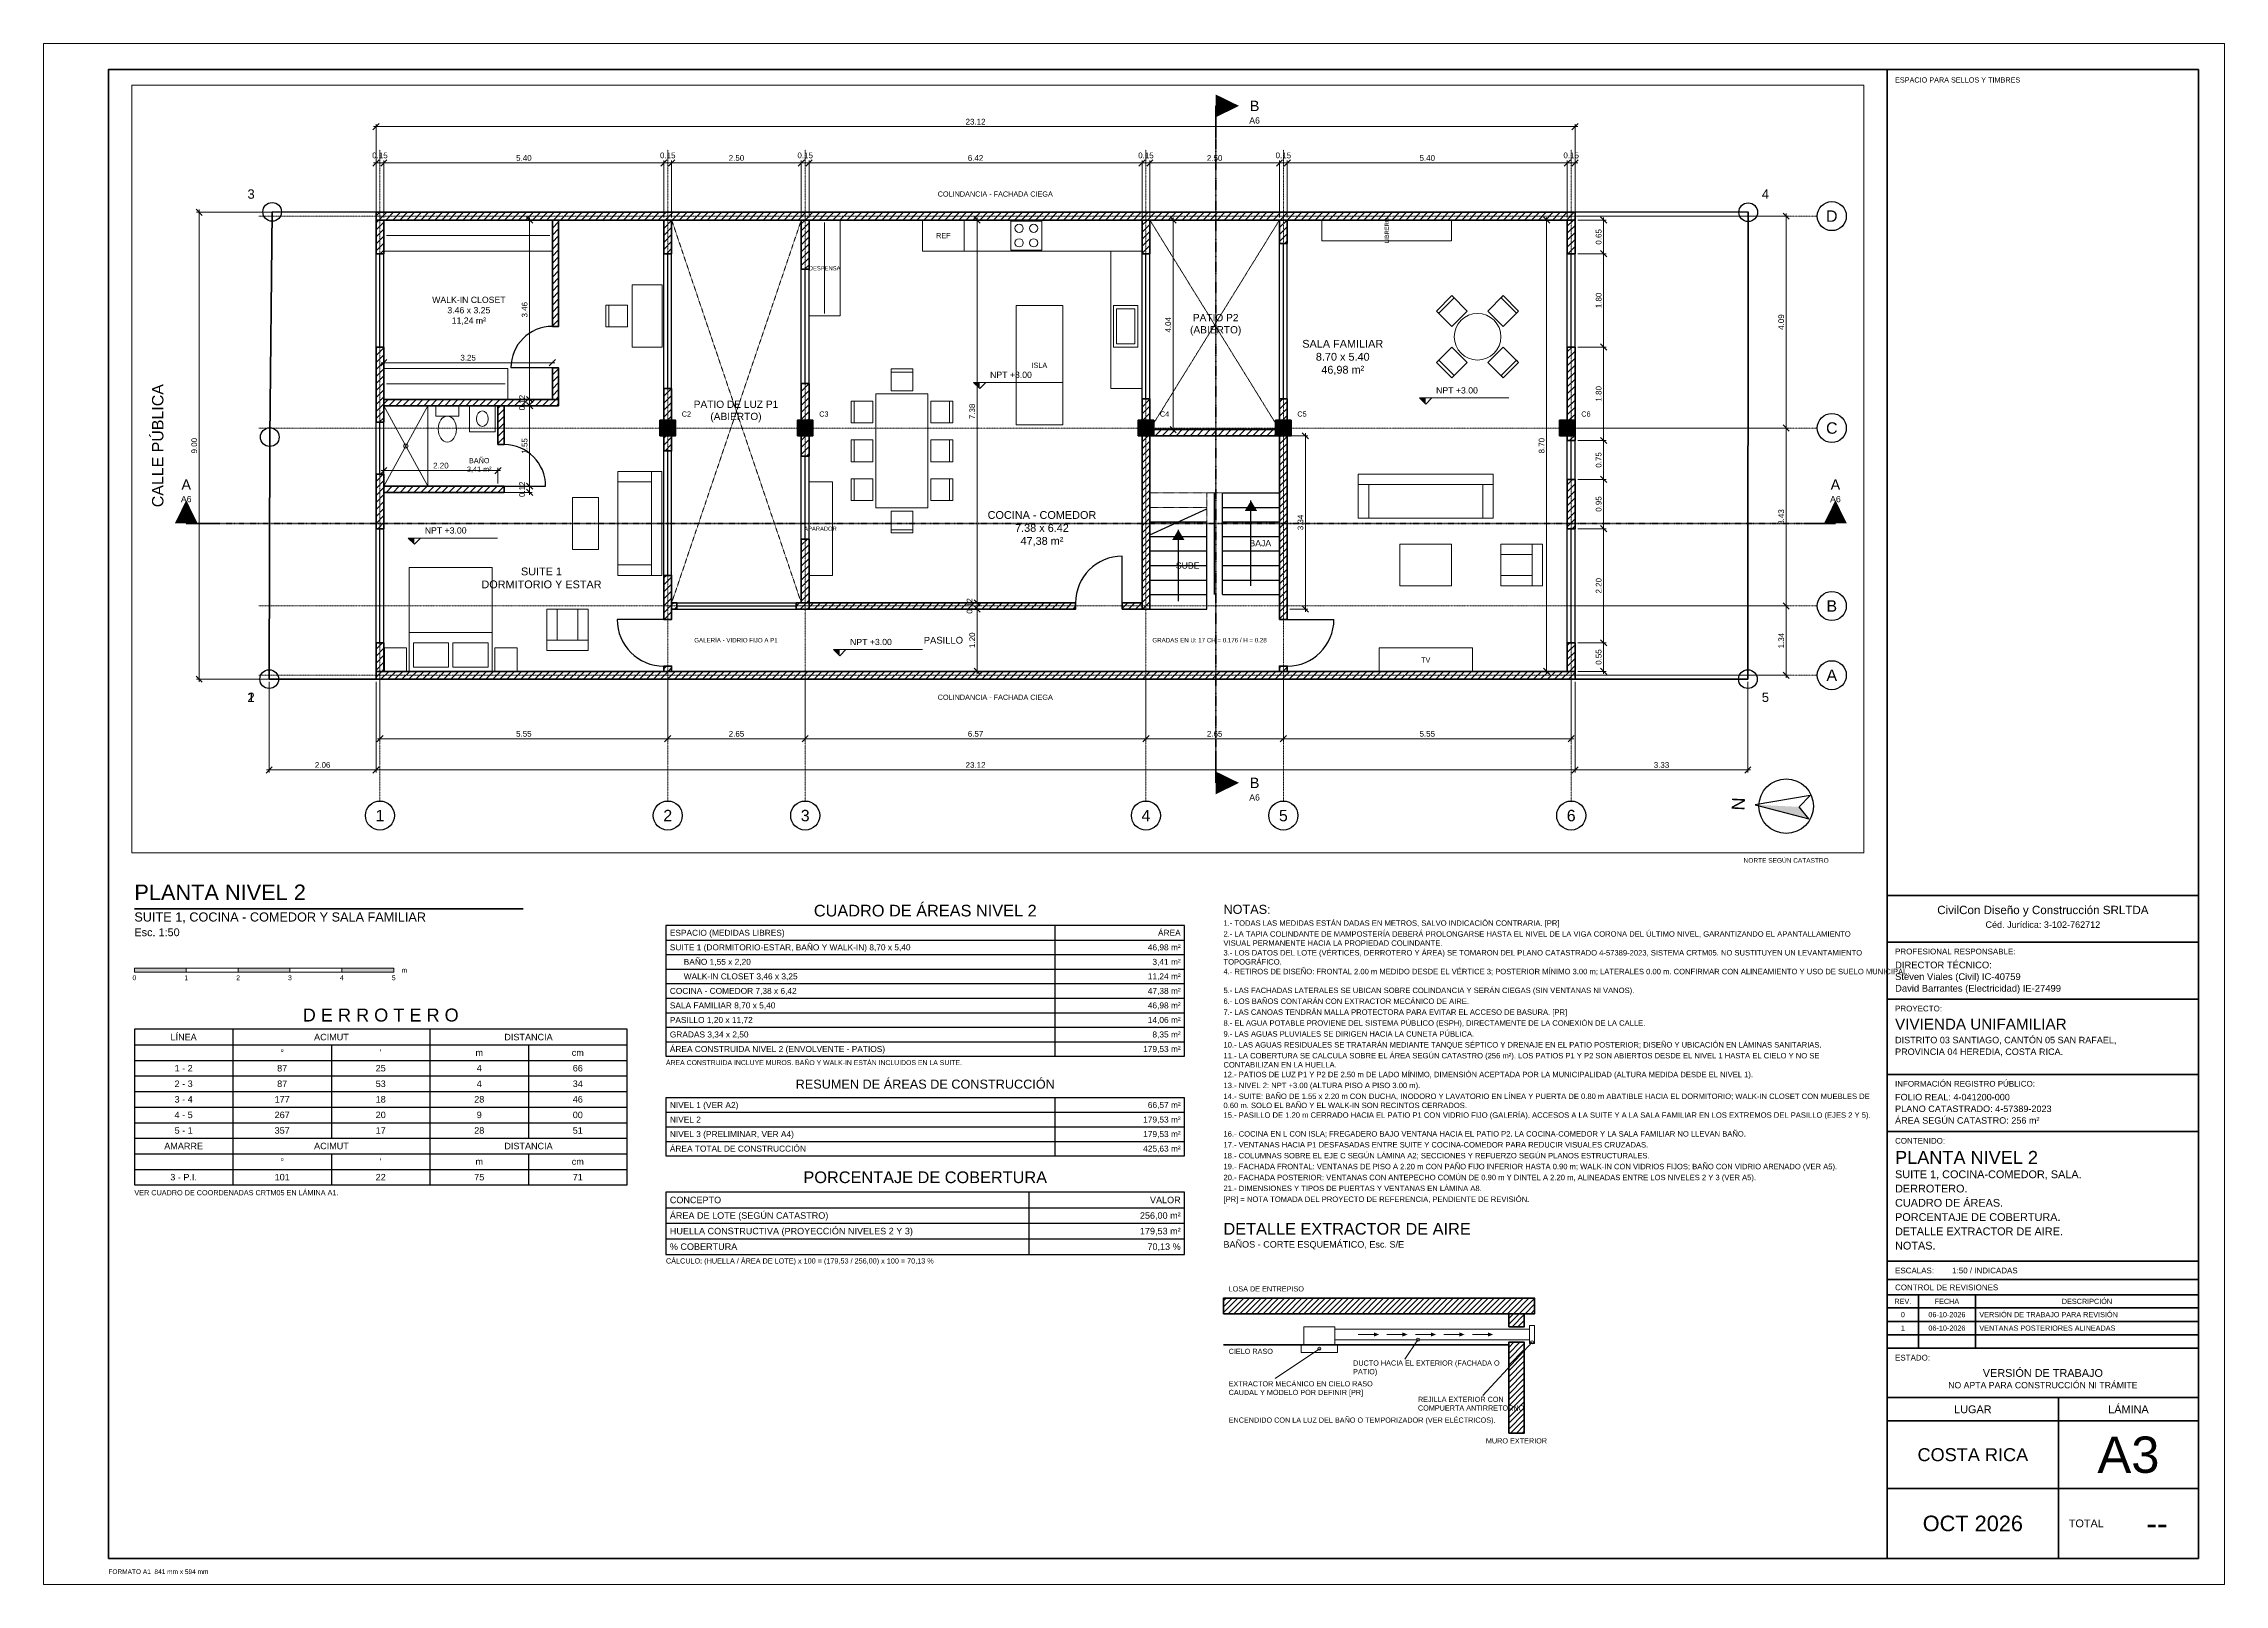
# Paper-space layout 'A3-NIVEL2' of a CAD drawing. Header units: metres, sheet in millimetres. Extents: x 0 to 841, y 0 to 594.
# The model-space entities are those that its viewports show. They can reach past a viewport. Long polylines and large blocks are cut down to what shows.
import ezdxf
from ezdxf.enums import TextEntityAlignment as Align

# ---------------------------------------------------------------- set-up
doc = ezdxf.new("R2010")
doc.units = ezdxf.units.M
for name, pattern in [('CENTER', [5.08, 3.175, -0.635, 0.635, -0.635]), ('DASHED', [1.524, 1.27, -0.254]), ('PHANTOM', [6.35, 3.175, -0.635, 0.635, -0.635, 0.635, -0.635])]:
    doc.linetypes.add(name, pattern=pattern)
for name, color, linetype, lineweight in [('A-CAJETIN', 7, 'Continuous', 35), ('A-CAJETIN-TXT', 7, 'Continuous', 25), ('A-CORTES', 7, 'Continuous', 35), ('A-COTA-50', 7, 'Continuous', 18), ('A-EJES', 8, 'CENTER', 13), ('A-EJES-TXT', 7, 'Continuous', 25), ('A-ESCALA-GRAF', 7, 'Continuous', 18), ('A-ESCALERA', 7, 'Continuous', 25), ('A-ESPACIOS', 7, 'Continuous', 25), ('A-MARCO', 7, 'Continuous', 70), ('A-MOBILIARIO', 8, 'Continuous', 18), ('A-MURO', 7, 'Continuous', 50), ('A-MURO-TRAMA', 8, 'Continuous', 9), ('A-NIVELES', 7, 'Continuous', 18), ('A-NORTE', 7, 'Continuous', 25), ('A-NOTAS', 7, 'Continuous', 18), ('A-PROYECCION', 8, 'DASHED', 18), ('A-PUERTA', 7, 'Continuous', 25), ('A-TABLAS', 7, 'Continuous', 25), ('A-TEXTO', 7, 'Continuous', 18), ('A-TITULOS', 7, 'Continuous', 35), ('A-TXT-50', 7, 'Continuous', 18), ('A-VENTANA', 7, 'Continuous', 25), ('E-COLUMNA', 7, 'Continuous', 35), ('T-LINDERO', 7, 'Continuous', 50), ('T-VERTICE', 7, 'Continuous', 25)]:
    doc.layers.add(name, color=color, linetype=linetype, lineweight=lineweight)
doc.layers.add('A-VIEWPORT', color=8, linetype='Continuous', lineweight=13, plot=False)
doc.styles.add('ARIAL', font='arial.ttf')
doc.dimstyles.new('COTA-50', dxfattribs={"dimtxt": 0.11, "dimasz": 0.06, "dimexe": 0.05, "dimexo": 0.05, "dimgap": 0.04, "dimtad": 1, "dimzin": 0, "dimdsep": 46, "dimtxsty": 'ARIAL', "dimtsz": 0.06, "dimcen": 2.5, "dimdle": 0.05, "dimclrd": 7, "dimclre": 7, "dimclrt": 7, "dimazin": 3, "dimtfac": 1, "dimtmove": 0, "dimatfit": 3, "dimlwd": 18, "dimlwe": 13})

# ---------------------------------------------------------------- blocks, each defined once
blk = doc.blocks.new('NORTE')
blk.add_hatch(color=0).paths.add_polyline_path([(0, 12), (0, -5), (-4.5, -9)])
blk.add_lwpolyline([(0, 12), (-4.5, -9), (0, -5), (4.5, -9)], close=True)
blk.add_circle((0, 0), 10.5)
at = {"style": 'ARIAL'}
blk.add_text('N', height=5, dxfattribs=at).set_placement((0, 14.5), align=Align.BOTTOM_CENTER)
blk = doc.blocks.new('CAJETIN_A1')
for p, q in [((0, 255.6), (120, 255.6)), ((0, 237.6), (120, 237.6)), ((0, 215.6), (120, 215.6)), ((0, 186.6), (120, 186.6)), ((0, 164.6), (120, 164.6)), ((0, 114.6), (120, 114.6)), ((0, 107.6), (120, 107.6)), ((0, 101.6), (120, 101.6)), ((12, 101.6), (12, 81)), ((34, 101.6), (34, 81)), ((0, 96.6), (120, 96.6)), ((0, 91.4), (120, 91.4)), ((0, 86.2), (120, 86.2)), ((0, 81), (120, 81)), ((0, 62), (120, 62)), ((66, 62), (66, 0)), ((0, 53), (120, 53)), ((0, 27), (120, 27))]:
    blk.add_line(p, q)
blk.add_lwpolyline([(0, 0), (120, 0), (120, 574), (0, 574)], close=True)
at = {"style": 'ARIAL'}
for s, height, p in [('ESPACIO PARA SELLOS Y TIMBRES', 2, (3, 571)), ('PROFESIONAL RESPONSABLE:', 2.2, (3, 235.1)), ('PROYECTO:', 2.2, (3, 213.1)), ('INFORMACIÓN REGISTRO PÚBLICO:', 2.2, (3, 184.1)), ('CONTENIDO:', 2.2, (3, 162.1)), ('ESCALAS:', 2.2, (3, 112.1)), ('CONTROL DE REVISIONES', 2.2, (3, 105.6)), ('ESTADO:', 2.2, (3, 78.5))]:
    blk.add_text(s, height=height, dxfattribs=at).set_placement(p, align=Align.TOP_LEFT)
for s, height, p in [('REV.', 2, (6, 99.1)), ('FECHA', 2, (23, 99.1)), ('DESCRIPCIÓN', 2, (77, 99.1)), ('LUGAR', 3, (33, 57.5)), ('LÁMINA', 3, (93, 57.5))]:
    blk.add_text(s, height=height, dxfattribs=at).set_placement(p, align=Align.MIDDLE_CENTER)
blk.add_text('TOTAL', height=3, dxfattribs=at).set_placement((70, 13.5), align=Align.MIDDLE_LEFT)
for tag, height, p in [('EMPRESA_CED', 2.5, (60, 245.6)), ('EMPRESA', 3.2, (60, 251.6)), ('ESTADO_1', 3, (60, 73)), ('ESTADO_2', 2.4, (60, 68))]:
    blk.add_attdef(tag, text='', height=height, dxfattribs=at).set_placement(p, align=Align.TOP_CENTER)
for tag, height, p in [('PROF_1', 2.6, (3, 230.1)), ('PROF_2', 2.6, (3, 225.6)), ('PROF_3', 2.6, (3, 221.1)), ('PROYECTO', 4.2, (3, 208.1)), ('UBIC_1', 2.5, (3, 201.1)), ('UBIC_2', 2.5, (3, 196.6)), ('UBIC_3', 2.5, (3, 192.1)), ('REG_1', 2.5, (3, 179.1)), ('REG_2', 2.5, (3, 174.6)), ('REG_3', 2.5, (3, 170.1)), ('CONT_TIT', 5, (3, 157.1)), ('CONT_1', 3, (3, 149.6)), ('CONT_2', 3, (3, 144.1)), ('CONT_3', 3, (3, 138.6)), ('CONT_4', 3, (3, 133.1)), ('CONT_5', 3, (3, 127.6)), ('CONT_6', 3, (3, 122.1)), ('ESCALAS', 2.2, (25, 112.1))]:
    blk.add_attdef(tag, text='', height=height, dxfattribs=at).set_placement(p, align=Align.TOP_LEFT)
for tag, height, p in [('REV0_N', 2, (6, 94)), ('REV0_F', 2, (23, 94)), ('REV1_N', 2, (6, 88.8)), ('REV2_N', 2, (6, 83.6)), ('REV1_F', 2, (23, 88.8)), ('REV2_F', 2, (23, 83.6)), ('LUGAR', 5, (33, 40)), ('LAMINA', 14, (93, 40)), ('TOTAL', 9, (104, 13.5)), ('FECHA', 6, (33, 13.5))]:
    blk.add_attdef(tag, text='', height=height, dxfattribs=at).set_placement(p, align=Align.MIDDLE_CENTER)
for tag, p in [('REV0_D', (35.5, 94)), ('REV1_D', (35.5, 88.8)), ('REV2_D', (35.5, 83.6))]:
    blk.add_attdef(tag, text='', height=2, dxfattribs=at).set_placement(p, align=Align.MIDDLE_LEFT)
blk = doc.blocks.new('_OBLIQUE')
at = {"color": 0, "linetype": 'BYBLOCK'}
blk.add_line((-0.5, -0.5), (0.5, 0.5), dxfattribs=at)
blk = doc.blocks.new('*D9')
at = {"color": 7, "lineweight": 13}
for p, q in [((25.23, 1.41), (29.3, 1.41)), ((25.23, 0.075), (29.3, 0.075))]:
    blk.add_line(p, q, dxfattribs=at)
at = {"color": 7, "lineweight": 18}
blk.add_line((29.25, 0.025), (29.25, 1.46), dxfattribs=at)
at = {"layer": 'Defpoints'}
for p in [(25.18, 1.41), (25.18, 0.075), (29.25, 0.075)]:
    blk.add_point(p, dxfattribs=at)
at = {"layer": 'A-COTA-50', "color": 7, "xscale": 0.12, "yscale": 0.12, "rotation": 90}
for p in [(29.25, 1.41), (29.25, 0.075)]:
    blk.add_blockref('_OBLIQUE', p, dxfattribs=at)
at = {"layer": 'A-COTA-50', "color": 7, "insert": (29.155, 0.7425), "char_height": 0.11, "attachment_point": 5, "rotation": 90, "style": 'ARIAL'}
blk.add_mtext('1.34', dxfattribs=at)

msp = doc.modelspace()

# ---------------------------------------------------------------- hatches: boundary and pattern name
at = {"layer": 'A-MURO-TRAMA'}
h = msp.add_hatch(dxfattribs=at)
h.set_pattern_fill('ANSI31', scale=0.03)
h.paths.add_polyline_path([(2.06, 8.85), (2.06, 9), (25.18, 9), (25.18, 8.85)])
h = msp.add_hatch(dxfattribs=at)
h.set_pattern_fill('ANSI31', scale=0.03)
h.paths.add_polyline_path([(2.06, 8.2), (2.06, 8.85), (2.21, 8.85), (2.21, 8.2)])
h = msp.add_hatch(dxfattribs=at)
h.set_pattern_fill('ANSI31', scale=0.03)
h.paths.add_polyline_path([(5.46, 6.8), (5.46, 8.85), (5.58, 8.85), (5.58, 6.8)])
h = msp.add_hatch(dxfattribs=at)
h.set_pattern_fill('ANSI31', scale=0.03)
h.paths.add_polyline_path([(7.61, 8.2), (7.61, 8.85), (7.76, 8.85), (7.76, 8.2)])
h = msp.add_hatch(dxfattribs=at)
h.set_pattern_fill('ANSI31', scale=0.03)
h.paths.add_polyline_path([(10.26, 7.9), (10.26, 8.85), (10.41, 8.85), (10.41, 7.9)])
h = msp.add_hatch(dxfattribs=at)
h.set_pattern_fill('ANSI31', scale=0.03)
h.paths.add_polyline_path([(16.83, 8.2), (16.83, 8.85), (16.98, 8.85), (16.98, 8.2)])
h = msp.add_hatch(dxfattribs=at)
h.set_pattern_fill('ANSI31', scale=0.03)
h.paths.add_polyline_path([(19.48, 8.4), (19.48, 8.85), (19.63, 8.85), (19.63, 8.4)])
h = msp.add_hatch(dxfattribs=at)
h.set_pattern_fill('ANSI31', scale=0.03)
h.paths.add_polyline_path([(25.03, 8.2), (25.03, 8.85), (25.18, 8.85), (25.18, 8.2)])
h = msp.add_hatch(dxfattribs=at)
h.set_pattern_fill('ANSI31', scale=0.03)
h.paths.add_polyline_path([(2.06, 4.95), (2.06, 6.4), (2.21, 6.4), (2.21, 4.95)])
h = msp.add_hatch(dxfattribs=at)
h.set_pattern_fill('ANSI31', scale=0.03)
h.paths.add_polyline_path([(25.03, 4.6), (25.03, 6.4), (25.18, 6.4), (25.18, 4.6)])
h = msp.add_hatch(dxfattribs=at)
h.set_pattern_fill('ANSI31', scale=0.03)
h.paths.add_polyline_path([(5.46, 5.39), (5.46, 6), (5.58, 6), (5.58, 5.39)])
h = msp.add_hatch(dxfattribs=at)
h.set_pattern_fill('ANSI31', scale=0.03)
h.paths.add_polyline_path([(7.61, 4.4), (7.61, 5.6), (7.76, 5.6), (7.76, 4.4)])
h = msp.add_hatch(dxfattribs=at)
h.set_pattern_fill('ANSI31', scale=0.03)
h.paths.add_polyline_path([(10.26, 4.3), (10.26, 5.7), (10.41, 5.7), (10.41, 4.3)])
h = msp.add_hatch(dxfattribs=at)
h.set_pattern_fill('ANSI31', scale=0.03)
h.paths.add_polyline_path([(2.21, 5.27), (2.21, 5.39), (5.58, 5.39), (5.58, 5.27)])
h = msp.add_hatch(dxfattribs=at)
h.set_pattern_fill('ANSI31', scale=0.03)
h.paths.add_polyline_path([(4.41, 4.52), (4.41, 5.27), (4.53, 5.27), (4.53, 4.52)])
h = msp.add_hatch(dxfattribs=at)
h.set_pattern_fill('ANSI31', scale=0.03)
h.paths.add_polyline_path([(16.83, 1.35), (16.83, 5.4), (16.98, 5.4), (16.98, 1.35)])
h = msp.add_hatch(dxfattribs=at)
h.set_pattern_fill('ANSI31', scale=0.03)
h.paths.add_polyline_path([(19.48, 1.15), (19.48, 5.4), (19.63, 5.4), (19.63, 1.15)])
h = msp.add_hatch(dxfattribs=at)
h.set_pattern_fill('ANSI31', scale=0.03)
h.paths.add_polyline_path([(16.98, 4.69), (16.98, 4.81), (19.48, 4.81), (19.48, 4.69)])
h = msp.add_hatch(dxfattribs=at)
h.set_pattern_fill('ANSI31', scale=0.03)
h.paths.add_polyline_path([(2.06, 2.9), (2.06, 3.95), (2.21, 3.95), (2.21, 2.9)])
h = msp.add_hatch(dxfattribs=at)
h.set_pattern_fill('ANSI31', scale=0.03)
h.paths.add_polyline_path([(25.03, 2.9), (25.03, 3.85), (25.18, 3.85), (25.18, 2.9)])
h = msp.add_hatch(dxfattribs=at)
h.set_pattern_fill('ANSI31', scale=0.03)
h.paths.add_polyline_path([(2.21, 3.6), (2.21, 3.72), (4.53, 3.72), (4.53, 3.6)])
h = msp.add_hatch(dxfattribs=at)
h.set_pattern_fill('ANSI31', scale=0.03)
h.paths.add_polyline_path([(10.26, 1.47), (10.26, 2.7), (10.41, 2.7), (10.41, 1.47)])
h = msp.add_hatch(dxfattribs=at)
h.set_pattern_fill('ANSI31', scale=0.03)
h.paths.add_polyline_path([(7.61, 1.15), (7.61, 2), (7.76, 2), (7.76, 1.15)])
h = msp.add_hatch(dxfattribs=at)
h.set_pattern_fill('ANSI31', scale=0.03)
h.paths.add_polyline_path([(7.76, 1.35), (7.76, 1.47), (7.86, 1.47), (7.86, 1.35)])
h = msp.add_hatch(dxfattribs=at)
h.set_pattern_fill('ANSI31', scale=0.03)
h.paths.add_polyline_path([(10.16, 1.35), (10.16, 1.47), (10.41, 1.47), (10.41, 1.35)])
h = msp.add_hatch(dxfattribs=at)
h.set_pattern_fill('ANSI31', scale=0.03)
h.paths.add_polyline_path([(10.41, 1.35), (10.41, 1.47), (15.55, 1.47), (15.55, 1.35)])
h = msp.add_hatch(dxfattribs=at)
h.set_pattern_fill('ANSI31', scale=0.03)
h.paths.add_polyline_path([(16.45, 1.35), (16.45, 1.47), (16.83, 1.47), (16.83, 1.35)])
h = msp.add_hatch(dxfattribs=at)
h.set_pattern_fill('ANSI31', scale=0.03)
h.paths.add_polyline_path([(2.06, 0.15), (2.06, 0.7), (2.21, 0.7), (2.21, 0.15)])
h = msp.add_hatch(dxfattribs=at)
h.set_pattern_fill('ANSI31', scale=0.03)
h.paths.add_polyline_path([(25.03, 0.15), (25.03, 0.7), (25.18, 0.7), (25.18, 0.15)])
h = msp.add_hatch(dxfattribs=at)
h.set_pattern_fill('ANSI31', scale=0.03)
h.paths.add_polyline_path([(2.06, 0), (2.06, 0.15), (25.18, 0.15), (25.18, 0)])
h = msp.add_hatch(dxfattribs=at)
h.set_pattern_fill('ANSI31', scale=0.03)
h.paths.add_polyline_path([(7.61, 0.15), (7.61, 0.25), (7.76, 0.25), (7.76, 0.15)])
h = msp.add_hatch(dxfattribs=at)
h.set_pattern_fill('ANSI31', scale=0.03)
h.paths.add_polyline_path([(19.48, 0.15), (19.48, 0.25), (19.63, 0.25), (19.63, 0.15)])
at = {"layer": 'A-NIVELES'}
for points in [[(13.58, 5.72), (13.7, 5.72), (13.7, 5.6)], [(22.18, 5.42), (22.3, 5.42), (22.3, 5.3)], [(2.68, 2.72), (2.8, 2.72), (2.8, 2.6)], [(10.88, 0.57), (11, 0.57), (11, 0.45)]]:
    msp.add_hatch(color=7, dxfattribs=at).paths.add_polyline_path(points)
at = {"layer": 'E-COLUMNA'}
for points in [[(7.535, 4.69), (7.535, 4.99), (7.835, 4.99), (7.835, 4.69)], [(10.185, 4.69), (10.185, 4.99), (10.485, 4.99), (10.485, 4.69)], [(16.755, 4.69), (16.755, 4.99), (17.055, 4.99), (17.055, 4.69)], [(19.405, 4.69), (19.405, 4.99), (19.705, 4.99), (19.705, 4.69)], [(24.88, 4.69), (24.88, 4.99), (25.18, 4.99), (25.18, 4.69)]]:
    msp.add_hatch(color=7, dxfattribs=at).paths.add_polyline_path(points)

# ---------------------------------------------------------------- linework, layer by layer
at = {"layer": 'A-CORTES'}
for p, q in [((18.25, 11.05), (18.25, 10.45)), ((-1.6, 3), (-1, 3)), ((30.2, 3), (29.6, 3)), ((18.25, -2), (18.25, -1.4))]:
    msp.add_line(p, q, dxfattribs=at)
at = {"layer": 'A-CORTES', "linetype": 'PHANTOM', "ltscale": 0.05}
for p, q in [((18.25, -2), (18.25, 11.05)), ((-1.6, 3), (30.2, 3))]:
    msp.add_line(p, q, dxfattribs=at)
at = {"layer": 'A-CORTES'}
for points in [[(18.25, 10.83), (18.25, 11.27), (18.7, 11.05)], [(-1.82, 3), (-1.38, 3), (-1.6, 3.45)], [(29.98, 3), (30.42, 3), (30.2, 3.45)], [(18.25, -2.22), (18.25, -1.78), (18.7, -2)]]:
    msp.add_solid(points, dxfattribs=at)
at = {"layer": 'A-EJES', "ltscale": 0.05}
for p, q in [((2.135, -2.35), (2.135, 10.2)), ((7.685, -2.35), (7.685, 10.2)), ((10.335, -2.35), (10.335, 10.2)), ((16.905, -2.35), (16.905, 10.2)), ((19.555, -2.35), (19.555, 10.2)), ((25.105, -2.35), (25.105, 10.2)), ((-0.2, 8.925), (29.85, 8.925)), ((-0.2, 4.84), (29.85, 4.84)), ((-0.2, 1.41), (29.85, 1.41)), ((-0.2, 0.075), (29.85, 0.075))]:
    msp.add_line(p, q, dxfattribs=at)
at = {"layer": 'A-EJES-TXT'}
for centre in [(30.13, 8.925), (30.13, 4.84), (30.13, 1.41), (30.13, 0.075), (2.135, -2.63), (7.685, -2.63), (10.335, -2.63), (16.905, -2.63), (19.555, -2.63), (25.105, -2.63)]:
    msp.add_circle(centre, 0.28, dxfattribs=at)
at = {"layer": 'A-ESCALERA'}
for p, q in [((18.23, 1.63), (18.23, 3.59)), ((18.38, 3.59), (19.48, 3.59)), ((18.38, 1.63), (18.38, 3.59)), ((18.93, 1.8), (18.93, 3.44)), ((16.98, 2.78), (18.08, 3.28)), ((16.98, 3.03), (18.08, 3.03)), ((18.08, 1.35), (18.08, 3.03)), ((18.38, 3.31), (19.48, 3.31)), ((18.38, 3.03), (19.48, 3.03)), ((16.98, 2.75), (18.08, 2.75)), ((17.53, 1.5), (17.53, 2.88)), ((18.38, 2.75), (19.48, 2.75)), ((16.98, 2.47), (18.08, 2.47)), ((16.98, 2.19), (18.08, 2.19)), ((18.38, 2.47), (19.48, 2.47)), ((18.38, 2.19), (19.48, 2.19)), ((16.98, 1.91), (18.08, 1.91)), ((18.38, 1.91), (19.48, 1.91)), ((16.98, 1.63), (18.08, 1.63)), ((16.98, 1.35), (18.08, 1.35)), ((18.38, 1.63), (19.48, 1.63))]:
    msp.add_line(p, q, dxfattribs=at)
for points in [[(18.93, 3.44), (18.81, 3.24), (19.05, 3.24)], [(17.53, 2.88), (17.41, 2.68), (17.65, 2.68)]]:
    msp.add_solid(points, dxfattribs=at)
at = {"layer": 'A-MOBILIARIO'}
for p, q in [((2.26, 8.55), (5.41, 8.55)), ((10.71, 7.05), (10.71, 8.8)), ((2.26, 5.69), (4.55, 5.69)), ((2.21, 3.72), (3.06, 5.27)), ((2.21, 5.27), (3.06, 3.72)), ((2.7, 0.9), (4.3, 0.9))]:
    msp.add_line(p, q, dxfattribs=at)
for points in [[(2.21, 8.25), (2.21, 8.85), (5.46, 8.85), (5.46, 8.25)], [(10.41, 7), (10.41, 8.85), (11.01, 8.85), (11.01, 7)], [(12.6, 8.25), (12.6, 8.85), (13.4, 8.85), (13.4, 8.25)], [(13.4, 8.25), (13.4, 8.85), (16.83, 8.85), (16.83, 8.25)], [(20.3, 8.45), (20.3, 8.85), (22.8, 8.85), (22.8, 8.45)], [(14.3, 8.27), (14.3, 8.83), (14.9, 8.83), (14.9, 8.27)], [(16.23, 5.6), (16.23, 8.25), (16.83, 8.25), (16.83, 5.6)], [(7, 6.4), (7, 7.6), (7.58, 7.6), (7.58, 6.4)], [(6.49, 7.21), (6.49, 6.79), (6.91, 6.79), (6.91, 7.21)], [(6.49, 7.21), (6.49, 6.79), (6.55, 6.79), (6.55, 7.21)], [(14.4, 4.9), (14.4, 7.2), (15.3, 7.2), (15.3, 4.9)], [(16.28, 6.4), (16.28, 7.2), (16.75, 7.2), (16.75, 6.4)], [(22.805, 7.392), (22.508, 7.095), (22.805, 6.798), (23.102, 7.095)], [(22.805, 7.392), (22.508, 7.095), (22.55, 7.053), (22.847, 7.35)], [(24.092, 7.095), (23.795, 7.392), (23.498, 7.095), (23.795, 6.798)], [(24.092, 7.095), (23.795, 7.392), (23.753, 7.35), (24.05, 7.053)], [(16.34, 6.46), (16.34, 7.14), (16.69, 7.14), (16.69, 6.46)], [(22.508, 6.105), (22.805, 5.808), (23.102, 6.105), (22.805, 6.402)], [(23.795, 5.808), (24.092, 6.105), (23.795, 6.402), (23.498, 6.105)], [(2.21, 5.39), (2.21, 5.99), (4.6, 5.99), (4.6, 5.39)], [(12.41, 5.98), (11.99, 5.98), (11.99, 5.56), (12.41, 5.56)], [(12.41, 5.98), (11.99, 5.98), (11.99, 5.92), (12.41, 5.92)], [(22.508, 6.105), (22.805, 5.808), (22.847, 5.85), (22.55, 6.147)], [(23.795, 5.808), (24.092, 6.105), (24.05, 6.147), (23.753, 5.85)], [(11.7, 3.3), (11.7, 5.5), (12.7, 5.5), (12.7, 3.3)], [(2.21, 3.72), (2.21, 5.27), (3.06, 5.27), (3.06, 3.72)], [(3.655, 5.27), (3.215, 5.27), (3.215, 5.07), (3.655, 5.07)], [(3.86, 4.77), (3.86, 5.27), (4.36, 5.27), (4.36, 4.77)], [(11.22, 5.36), (11.22, 4.94), (11.64, 4.94), (11.64, 5.36)], [(11.22, 5.36), (11.22, 4.94), (11.28, 4.94), (11.28, 5.36)], [(13.18, 4.94), (13.18, 5.36), (12.76, 5.36), (12.76, 4.94)], [(13.18, 4.94), (13.18, 5.36), (13.12, 5.36), (13.12, 4.94)], [(11.22, 4.61), (11.22, 4.19), (11.64, 4.19), (11.64, 4.61)], [(11.22, 4.61), (11.22, 4.19), (11.28, 4.19), (11.28, 4.61)], [(13.18, 4.19), (13.18, 4.61), (12.76, 4.61), (12.76, 4.19)], [(13.18, 4.19), (13.18, 4.61), (13.12, 4.61), (13.12, 4.19)], [(6.72, 2), (6.72, 4), (7.57, 4), (7.57, 2)], [(6.72, 3.8), (6.72, 4), (7.37, 4), (7.37, 3.8)], [(7.37, 2), (7.37, 4), (7.57, 4), (7.57, 2)], [(10.41, 2), (10.41, 3.8), (10.86, 3.8), (10.86, 2)], [(11.22, 3.86), (11.22, 3.44), (11.64, 3.44), (11.64, 3.86)], [(11.22, 3.86), (11.22, 3.44), (11.28, 3.44), (11.28, 3.86)], [(13.18, 3.44), (13.18, 3.86), (12.76, 3.86), (12.76, 3.44)], [(13.18, 3.44), (13.18, 3.86), (13.12, 3.86), (13.12, 3.44)], [(21, 3.1), (21, 3.95), (23.6, 3.95), (23.6, 3.1)], [(21, 3.75), (21, 3.95), (23.6, 3.95), (23.6, 3.75)], [(5.85, 2.5), (5.85, 3.5), (6.35, 3.5), (6.35, 2.5)], [(21, 3.1), (21, 3.75), (21.2, 3.75), (21.2, 3.1)], [(23.4, 3.1), (23.4, 3.75), (23.6, 3.75), (23.6, 3.1)], [(11.99, 2.82), (12.41, 2.82), (12.41, 3.24), (11.99, 3.24)], [(11.99, 2.82), (12.41, 2.82), (12.41, 2.88), (11.99, 2.88)], [(21.8, 1.8), (21.8, 2.6), (22.8, 2.6), (22.8, 1.8)], [(23.75, 1.8), (23.75, 2.6), (24.55, 2.6), (24.55, 1.8)], [(23.75, 2.4), (23.75, 2.6), (24.35, 2.6), (24.35, 2.4)], [(24.35, 1.8), (24.35, 2.6), (24.55, 2.6), (24.55, 1.8)], [(2.7, 0.15), (2.7, 2.15), (4.3, 2.15), (4.3, 0.15)], [(6.72, 2), (6.72, 2.2), (7.37, 2.2), (7.37, 2)], [(23.75, 1.8), (23.75, 2), (24.35, 2), (24.35, 1.8)], [(5.35, 0.55), (5.35, 1.35), (6.15, 1.35), (6.15, 0.55)], [(5.35, 0.75), (5.35, 1.35), (5.55, 1.35), (5.55, 0.75)], [(5.95, 0.75), (5.95, 1.35), (6.15, 1.35), (6.15, 0.75)], [(2.22, 0.15), (2.22, 0.6), (2.65, 0.6), (2.65, 0.15)], [(2.78, 0.23), (2.78, 0.7), (3.46, 0.7), (3.46, 0.23)], [(3.54, 0.23), (3.54, 0.7), (4.22, 0.7), (4.22, 0.23)], [(4.35, 0.15), (4.35, 0.6), (4.78, 0.6), (4.78, 0.15)], [(5.35, 0.55), (5.35, 0.75), (6.15, 0.75), (6.15, 0.55)], [(21.4, 0.15), (21.4, 0.6), (23.2, 0.6), (23.2, 0.15)]]:
    msp.add_lwpolyline(points, close=True, dxfattribs=at)
for centre, radius in [((14.46, 8.69), 0.08), ((14.46, 8.41), 0.08), ((14.74, 8.69), 0.08), ((14.74, 8.41), 0.08), ((23.3, 6.6), 0.45), ((2.635, 4.495), 0.04)]:
    msp.add_circle(centre, radius, dxfattribs=at)
for centre, major_axis, ratio in [((3.435, 4.82), (0, -0.25), 0.7), ((4.11, 5.02), (0, 0.15), 0.75)]:
    msp.add_ellipse(centre, major_axis=major_axis, ratio=ratio, dxfattribs=at)
at = {"layer": 'A-MURO'}
for points in [[(2.06, 8.85), (2.06, 9), (25.18, 9), (25.18, 8.85)], [(2.06, 8.2), (2.06, 8.85), (2.21, 8.85), (2.21, 8.2)], [(5.46, 6.8), (5.46, 8.85), (5.58, 8.85), (5.58, 6.8)], [(7.61, 8.2), (7.61, 8.85), (7.76, 8.85), (7.76, 8.2)], [(10.26, 7.9), (10.26, 8.85), (10.41, 8.85), (10.41, 7.9)], [(16.83, 8.2), (16.83, 8.85), (16.98, 8.85), (16.98, 8.2)], [(19.48, 8.4), (19.48, 8.85), (19.63, 8.85), (19.63, 8.4)], [(25.03, 8.2), (25.03, 8.85), (25.18, 8.85), (25.18, 8.2)], [(2.06, 4.95), (2.06, 6.4), (2.21, 6.4), (2.21, 4.95)], [(25.03, 4.6), (25.03, 6.4), (25.18, 6.4), (25.18, 4.6)], [(5.46, 5.39), (5.46, 6), (5.58, 6), (5.58, 5.39)], [(7.61, 4.4), (7.61, 5.6), (7.76, 5.6), (7.76, 4.4)], [(10.26, 4.3), (10.26, 5.7), (10.41, 5.7), (10.41, 4.3)], [(2.21, 5.27), (2.21, 5.39), (5.58, 5.39), (5.58, 5.27)], [(4.41, 4.52), (4.41, 5.27), (4.53, 5.27), (4.53, 4.52)], [(16.83, 1.35), (16.83, 5.4), (16.98, 5.4), (16.98, 1.35)], [(19.48, 1.15), (19.48, 5.4), (19.63, 5.4), (19.63, 1.15)], [(16.98, 4.69), (16.98, 4.81), (19.48, 4.81), (19.48, 4.69)], [(2.06, 2.9), (2.06, 3.95), (2.21, 3.95), (2.21, 2.9)], [(25.03, 2.9), (25.03, 3.85), (25.18, 3.85), (25.18, 2.9)], [(2.21, 3.6), (2.21, 3.72), (4.53, 3.72), (4.53, 3.6)], [(10.26, 1.47), (10.26, 2.7), (10.41, 2.7), (10.41, 1.47)], [(7.61, 1.15), (7.61, 2), (7.76, 2), (7.76, 1.15)], [(7.76, 1.35), (7.76, 1.47), (7.86, 1.47), (7.86, 1.35)], [(10.16, 1.35), (10.16, 1.47), (10.41, 1.47), (10.41, 1.35)], [(10.41, 1.35), (10.41, 1.47), (15.55, 1.47), (15.55, 1.35)], [(16.45, 1.35), (16.45, 1.47), (16.83, 1.47), (16.83, 1.35)], [(2.06, 0.15), (2.06, 0.7), (2.21, 0.7), (2.21, 0.15)], [(25.03, 0.15), (25.03, 0.7), (25.18, 0.7), (25.18, 0.15)], [(2.06, 0), (2.06, 0.15), (25.18, 0.15), (25.18, 0)], [(7.61, 0.15), (7.61, 0.25), (7.76, 0.25), (7.76, 0.15)], [(19.48, 0.15), (19.48, 0.25), (19.63, 0.25), (19.63, 0.15)]]:
    msp.add_lwpolyline(points, close=True, dxfattribs=at)
at = {"layer": 'A-NIVELES'}
for p, q in [((13.58, 5.72), (15.3, 5.72)), ((22.18, 5.42), (23.9, 5.42)), ((2.68, 2.72), (4.4, 2.72)), ((10.88, 0.57), (12.6, 0.57))]:
    msp.add_line(p, q, dxfattribs=at)
for points in [[(13.58, 5.72), (13.82, 5.72), (13.7, 5.6)], [(22.18, 5.42), (22.42, 5.42), (22.3, 5.3)], [(2.68, 2.72), (2.92, 2.72), (2.8, 2.6)], [(10.88, 0.57), (11.12, 0.57), (11, 0.45)]]:
    msp.add_lwpolyline(points, close=True, dxfattribs=at)
at = {"layer": 'A-PROYECCION', "ltscale": 0.1}
for p, q in [((7.76, 1.47), (10.26, 8.85)), ((7.76, 8.85), (10.26, 1.47)), ((16.98, 4.81), (19.48, 8.85)), ((16.98, 8.85), (19.48, 4.81)), ((16.98, 3.59), (18.08, 3.59)), ((16.98, 3.59), (19.48, 3.59)), ((18.08, 3.03), (18.08, 3.59)), ((16.98, 3.31), (18.08, 3.31))]:
    msp.add_line(p, q, dxfattribs=at)
at = {"layer": 'A-PUERTA'}
for p, q in [((5.46, 6), (4.66, 6)), ((4.53, 3.72), (5.33, 3.72)), ((16.45, 1.47), (16.45, 2.37)), ((7.61, 1.15), (6.71, 1.15)), ((19.63, 1.15), (20.53, 1.15))]:
    msp.add_line(p, q, dxfattribs=at)
for centre, radius, start, end in [((5.46, 6), 0.8, 90, 180), ((4.53, 3.72), 0.8, 0, 90), ((16.45, 1.47), 0.9, 90, 180), ((7.61, 1.15), 0.9, 180, -90), ((19.63, 1.15), 0.9, -90, 0)]:
    msp.add_arc(centre, radius, start, end, dxfattribs=at)
at = {"layer": 'A-VENTANA'}
for p, q in [((2.06, 6.4), (2.06, 8.2)), ((2.06, 8.2), (2.21, 8.2)), ((2.135, 6.4), (2.135, 8.2)), ((2.21, 6.4), (2.21, 8.2)), ((7.61, 5.6), (7.61, 8.2)), ((7.61, 8.2), (7.76, 8.2)), ((7.685, 5.6), (7.685, 8.2)), ((7.76, 5.6), (7.76, 8.2)), ((16.83, 5.4), (16.83, 8.2)), ((16.83, 8.2), (16.98, 8.2)), ((16.905, 5.4), (16.905, 8.2)), ((16.98, 5.4), (16.98, 8.2)), ((19.48, 5.4), (19.48, 8.4)), ((19.48, 8.4), (19.63, 8.4)), ((19.555, 5.4), (19.555, 8.4)), ((19.63, 5.4), (19.63, 8.4)), ((25.03, 6.4), (25.03, 8.2)), ((25.03, 8.2), (25.18, 8.2)), ((25.105, 6.4), (25.105, 8.2)), ((25.18, 6.4), (25.18, 8.2)), ((10.26, 5.7), (10.26, 7.9)), ((10.26, 7.9), (10.41, 7.9)), ((10.335, 5.7), (10.335, 7.9)), ((10.41, 5.7), (10.41, 7.9)), ((2.06, 6.4), (2.21, 6.4)), ((25.03, 6.4), (25.18, 6.4)), ((7.61, 5.6), (7.76, 5.6)), ((10.26, 5.7), (10.41, 5.7)), ((16.83, 5.4), (16.98, 5.4)), ((19.48, 5.4), (19.63, 5.4)), ((2.06, 3.95), (2.06, 4.95)), ((2.06, 4.95), (2.21, 4.95)), ((2.135, 3.95), (2.135, 4.95)), ((2.21, 3.95), (2.21, 4.95)), ((7.61, 2), (7.61, 4.4)), ((7.61, 4.4), (7.76, 4.4)), ((7.685, 2), (7.685, 4.4)), ((7.76, 2), (7.76, 4.4)), ((10.26, 2.7), (10.26, 4.3)), ((10.26, 4.3), (10.41, 4.3)), ((10.335, 2.7), (10.335, 4.3)), ((10.41, 2.7), (10.41, 4.3)), ((25.03, 3.85), (25.03, 4.6)), ((25.03, 4.6), (25.18, 4.6)), ((25.105, 3.85), (25.105, 4.6)), ((25.18, 3.85), (25.18, 4.6)), ((2.06, 3.95), (2.21, 3.95)), ((25.03, 3.85), (25.18, 3.85)), ((2.06, 0.7), (2.06, 2.9)), ((2.06, 2.9), (2.21, 2.9)), ((2.135, 0.7), (2.135, 2.9)), ((2.21, 0.7), (2.21, 2.9)), ((10.26, 2.7), (10.41, 2.7)), ((25.03, 0.7), (25.03, 2.9)), ((25.03, 2.9), (25.18, 2.9)), ((25.105, 0.7), (25.105, 2.9)), ((25.18, 0.7), (25.18, 2.9)), ((7.61, 2), (7.76, 2)), ((7.86, 1.47), (10.16, 1.47)), ((7.86, 1.35), (7.86, 1.47)), ((7.86, 1.41), (10.16, 1.41)), ((7.86, 1.35), (10.16, 1.35)), ((10.16, 1.35), (10.16, 1.47)), ((2.06, 0.7), (2.21, 0.7)), ((25.03, 0.7), (25.18, 0.7))]:
    msp.add_line(p, q, dxfattribs=at)
at = {"layer": 'E-COLUMNA'}
for points in [[(7.535, 4.69), (7.535, 4.99), (7.835, 4.99), (7.835, 4.69)], [(10.185, 4.69), (10.185, 4.99), (10.485, 4.99), (10.485, 4.69)], [(16.755, 4.69), (16.755, 4.99), (17.055, 4.99), (17.055, 4.69)], [(19.405, 4.69), (19.405, 4.99), (19.705, 4.99), (19.705, 4.69)], [(24.88, 4.69), (24.88, 4.99), (25.18, 4.99), (25.18, 4.69)]]:
    msp.add_lwpolyline(points, close=True, dxfattribs=at)
at = {"layer": 'T-LINDERO'}
msp.add_lwpolyline([(0, 0), (0.011, 4.665), (0.057, 9.007), (28.518, 9), (28.512, 0)], close=True, dxfattribs=at)
at = {"layer": 'T-VERTICE'}
for centre in [(0.057, 9.007), (28.518, 9), (0.011, 4.665), (0, 0), (28.512, 0)]:
    msp.add_circle(centre, 0.18, dxfattribs=at)

# ---------------------------------------------------------------- texts
at = {"layer": 'A-CORTES', "style": 'ARIAL'}
for s, height, p in [('B', 0.2, (19, 11.05)), ('A6', 0.12, (19, 10.77)), ('A', 0.2, (-1.6, 3.75)), ('A', 0.2, (30.2, 3.75)), ('A6', 0.12, (-1.6, 3.47)), ('A6', 0.12, (30.2, 3.47)), ('B', 0.2, (19, -2)), ('A6', 0.12, (19, -2.28))]:
    msp.add_text(s, height=height, dxfattribs=at).set_placement(p, align=Align.MIDDLE_CENTER)
at = {"layer": 'A-EJES-TXT', "style": 'ARIAL'}
for s, p in [('D', (30.13, 8.925)), ('C', (30.13, 4.84)), ('B', (30.13, 1.41)), ('A', (30.13, 0.075)), ('1', (2.135, -2.63)), ('2', (7.685, -2.63)), ('3', (10.335, -2.63)), ('4', (16.905, -2.63)), ('5', (19.555, -2.63)), ('6', (25.105, -2.63))]:
    msp.add_text(s, height=0.22, dxfattribs=at).set_placement(p, align=Align.MIDDLE_CENTER)
at = {"layer": 'A-ESCALERA', "style": 'ARIAL'}
for s, p in [('BAJA', (19.11, 2.62)), ('SUBE', (17.71, 2.19))]:
    msp.add_text(s, height=0.12, dxfattribs=at).set_placement(p, align=Align.MIDDLE_CENTER)
at = {"layer": 'A-ESPACIOS', "style": 'ARIAL'}
msp.add_text('CALLE PÚBLICA', height=0.22, rotation=90, dxfattribs=at).set_placement((-2.15, 4.5), align=Align.MIDDLE_CENTER)
msp.add_text('PASILLO', height=0.13, dxfattribs=at).set_placement((13, 0.75), align=Align.MIDDLE_CENTER)
at = {"layer": 'A-ESPACIOS', "attachment_point": 5, "style": 'ARIAL'}
for s, insert, char_height, width in [('WALK-IN CLOSET\\P3.46 x 3.25\\P11,24 m²', (3.85, 7.1), 0.12, 4), ('PATIO P2\\P(ABIERTO)', (18.25, 6.83), 0.14, 3), ('SALA FAMILIAR\\P8.70 x 5.40\\P46,98 m²', (20.7, 6.2), 0.15, 4), ('PATIO DE LUZ P1\\P(ABIERTO)', (9, 5.16), 0.14, 3), ('BAÑO\\P3,41 m²', (4.05, 4.12), 0.1, 4), ('COCINA - COMEDOR\\P7.38 x 6.42\\P47,38 m²', (14.9, 2.9), 0.15, 4), ('SUITE 1\\PDORMITORIO Y ESTAR', (5.25, 1.95), 0.15, 4)]:
    msp.add_mtext(s, dxfattribs=dict(at, insert=insert, char_height=char_height, width=width))
at = {"layer": 'A-MOBILIARIO', "style": 'ARIAL'}
msp.add_text('LIBRERO', height=0.08, rotation=90, dxfattribs=at).set_placement((21.55, 8.65), align=Align.MIDDLE_CENTER)
for s, height, p in [('REF', 0.1, (13, 8.55)), ('DESPENSA', 0.08, (10.71, 7.92)), ('ISLA', 0.1, (14.85, 6.05)), ('APARADOR', 0.08, (10.63, 2.9)), ('TV', 0.1, (22.3, 0.37))]:
    msp.add_text(s, height=height, dxfattribs=at).set_placement(p, align=Align.MIDDLE_CENTER)
at = {"layer": 'A-NIVELES', "style": 'ARIAL'}
for p in [(13.9, 5.77), (22.5, 5.47), (3, 2.77), (11.2, 0.62)]:
    msp.add_text('NPT +3.00', height=0.12, dxfattribs=at).set_placement(p, align=Align.BOTTOM_LEFT)
at = {"layer": 'A-TXT-50', "style": 'ARIAL'}
msp.add_text('GALERÍA - VIDRIO FIJO A P1', height=0.085, dxfattribs=at).set_placement((9, 0.75), align=Align.MIDDLE_CENTER)
msp.add_text('GRADAS EN U: 17 CH = 0.176 / H = 0.28', height=0.085, dxfattribs=at).set_placement((17.03, 0.75), align=Align.MIDDLE_LEFT)
at = {"layer": 'A-TXT-50', "char_height": 0.1, "width": 6, "attachment_point": 5, "style": 'ARIAL'}
for insert in [(14, 9.35), (14, -0.35)]:
    msp.add_mtext('COLINDANCIA - FACHADA CIEGA', dxfattribs=dict(at, insert=insert))
at = {"layer": 'E-COLUMNA', "style": 'ARIAL'}
for s, p in [('C2', (7.955, 5.11)), ('C3', (10.605, 5.11)), ('C4', (17.175, 5.11)), ('C5', (19.825, 5.11)), ('C6', (25.3, 5.11))]:
    msp.add_text(s, height=0.1, dxfattribs=at).set_placement(p, align=Align.MIDDLE_LEFT)
at = {"layer": 'T-VERTICE', "style": 'ARIAL'}
for s, p in [('3', (-0.35, 9.35)), ('4', (28.85, 9.35)), ('2', (-0.35, -0.35)), ('1', (-0.35, -0.35)), ('5', (28.85, -0.35))]:
    msp.add_text(s, height=0.18, dxfattribs=at).set_placement(p, align=Align.MIDDLE_CENTER)

# ---------------------------------------------------------------- dimensions: what is measured, and where the dimension line sits
at = {"layer": 'A-COTA-50'}
for base, p1, p2 in [((2.06, 10.65), (2.06, 9), (25.18, 9)), ((2.06, 9.95), (2.06, 8.85), (2.21, 8.85)), ((2.21, 9.95), (2.21, 8.85), (7.61, 8.85)), ((7.61, 9.95), (7.61, 8.85), (7.76, 8.85)), ((7.76, 9.95), (7.76, 8.85), (10.26, 8.85)), ((10.26, 9.95), (10.26, 8.85), (10.41, 8.85)), ((10.41, 9.95), (10.41, 8.85), (16.83, 8.85)), ((16.83, 9.95), (16.83, 8.85), (16.98, 8.85)), ((16.98, 9.95), (16.98, 8.85), (19.48, 8.85)), ((19.48, 9.95), (19.48, 8.85), (19.63, 8.85)), ((19.63, 9.95), (19.63, 8.85), (25.03, 8.85)), ((25.03, 9.95), (25.03, 8.85), (25.18, 8.85)), ((2.21, 6.1), (2.21, 6.1), (5.46, 6.1)), ((2.21, 4.02), (2.21, 3.72), (4.41, 3.72)), ((0, -1.75), (0, 0), (2.06, 0)), ((2.06, -1.75), (2.06, 0), (25.18, 0)), ((2.135, -1.15), (2.135, 0.075), (7.685, 0.075)), ((7.685, -1.15), (7.685, 0.075), (10.335, 0.075)), ((10.335, -1.15), (10.335, 0.075), (16.905, 0.075)), ((16.905, -1.15), (16.905, 0.075), (19.555, 0.075)), ((19.555, -1.15), (19.555, 0.075), (25.105, 0.075)), ((25.18, -1.75), (25.18, 0), (28.512, 0))]:
    msp.add_linear_dim(base=base, p1=p1, p2=p2, dimstyle='COTA-50', dxfattribs=at).render()
for base, p1, p2 in [((-1.35, 0), (2.06, 0), (2.06, 9)), ((5.02, 5.39), (2.21, 5.39), (2.21, 8.85)), ((13.65, 1.47), (13.65, 1.47), (13.65, 8.85)), ((17.43, 4.81), (16.98, 4.81), (16.98, 8.85)), ((24.63, 0.15), (25.03, 0.15), (25.03, 8.85)), ((29.25, 4.84), (25.18, 4.84), (25.18, 8.925)), ((25.73, 8.2), (25.18, 8.2), (25.18, 8.85)), ((25.73, 6.4), (25.18, 6.4), (25.18, 8.2)), ((25.73, 4.6), (25.18, 4.6), (25.18, 6.4)), ((5.02, 5.27), (2.21, 5.27), (2.21, 5.39)), ((5.02, 3.72), (2.21, 3.72), (2.21, 5.27)), ((19.98, 1.35), (19.63, 1.35), (19.63, 4.69)), ((29.25, 1.41), (25.18, 1.41), (25.18, 4.84)), ((25.73, 3.85), (25.18, 3.85), (25.18, 4.6)), ((5.02, 3.6), (2.21, 3.6), (2.21, 3.72)), ((25.73, 2.9), (25.18, 2.9), (25.18, 3.85)), ((25.73, 0.7), (25.18, 0.7), (25.18, 2.9)), ((13.65, 1.35), (13.65, 1.35), (13.65, 1.47)), ((13.65, 0.15), (13.65, 0.15), (13.65, 1.35)), ((25.73, 0.15), (25.18, 0.15), (25.18, 0.7))]:
    msp.add_linear_dim(base=base, p1=p1, p2=p2, angle=90, dimstyle='COTA-50', dxfattribs=at).render()
dim = msp.add_linear_dim(base=(29.25, 0.075), p1=(25.18, 0.075), p2=(25.18, 1.41), angle=90, dimstyle='COTA-50', dxfattribs=at)
dim.commit()
dim.dimension.update_dxf_attribs({"geometry": '*D9', "text_midpoint": (29.155, 0.7425)})

psp = doc.layouts.new('A3-NIVEL2')

# ---------------------------------------------------------------- hatches: boundary and pattern name
at = {"layer": 'A-ESCALA-GRAF'}
for points in [[(35, 236), (55, 236), (55, 237.6), (35, 237.6)], [(75, 236), (95, 236), (95, 237.6), (75, 237.6)], [(115, 236), (135, 236), (135, 237.6), (115, 237.6)]]:
    psp.add_hatch(color=7, dxfattribs=at).paths.add_polyline_path(points)
at = {"layer": 'A-MURO-TRAMA'}
h = psp.add_hatch(dxfattribs=at)
h.set_pattern_fill('ANSI31', scale=0.5)
h.paths.add_polyline_path([(455, 104.33), (575, 104.33), (575, 110.33), (455, 110.33)])
h = psp.add_hatch(dxfattribs=at)
h.set_pattern_fill('ANSI31', scale=0.5)
h.paths.add_polyline_path([(565, 99.33), (571, 99.33), (571, 104.33), (565, 104.33)])
h = psp.add_hatch(dxfattribs=at)
h.set_pattern_fill('ANSI31', scale=0.5)
h.paths.add_polyline_path([(565, 58.33), (571, 58.33), (571, 93.33), (565, 93.33)])

# ---------------------------------------------------------------- linework, layer by layer
at = {"layer": 'A-ESCALA-GRAF'}
for points in [[(35, 236), (55, 236), (55, 237.6), (35, 237.6)], [(55, 236), (75, 236), (75, 237.6), (55, 237.6)], [(75, 236), (95, 236), (95, 237.6), (75, 237.6)], [(95, 236), (115, 236), (115, 237.6), (95, 237.6)], [(115, 236), (135, 236), (135, 237.6), (115, 237.6)]]:
    psp.add_lwpolyline(points, close=True, dxfattribs=at)
at = {"layer": 'A-MARCO'}
psp.add_lwpolyline([(25, 10), (831, 10), (831, 584), (25, 584)], close=True, dxfattribs=at)
at = {"layer": 'A-MOBILIARIO'}
for points in [[(486, 92.33), (498, 92.33), (498, 99.33), (486, 99.33)], [(573, 92.83), (575, 92.83), (575, 99.83), (573, 99.83)], [(485, 89.33), (499, 89.33), (499, 92.33), (485, 92.33)]]:
    psp.add_lwpolyline(points, close=True, dxfattribs=at)
at = {"layer": 'A-MURO'}
psp.add_line((455, 92.33), (565, 92.33), dxfattribs=at)
for points in [[(455, 104.33), (575, 104.33), (575, 110.33), (455, 110.33)], [(565, 99.33), (571, 99.33), (571, 104.33), (565, 104.33)], [(565, 58.33), (571, 58.33), (571, 93.33), (565, 93.33)]]:
    psp.add_lwpolyline(points, close=True, dxfattribs=at)
at = {"layer": 'A-TABLAS'}
for p, q in [((390, 254), (390, 248.4)), ((240, 248.4), (440, 248.4)), ((390, 248.4), (390, 242.8)), ((240, 242.8), (440, 242.8)), ((240, 237.2), (440, 237.2)), ((390, 242.8), (390, 237.2)), ((390, 237.2), (390, 231.6)), ((240, 231.6), (440, 231.6)), ((390, 231.6), (390, 226)), ((240, 226), (440, 226)), ((240, 220.4), (440, 220.4)), ((390, 226), (390, 220.4)), ((390, 220.4), (390, 214.8)), ((73, 214), (73, 208)), ((149, 214), (149, 208)), ((240, 214.8), (440, 214.8)), ((390, 214.8), (390, 209.2)), ((35, 208), (225, 208)), ((35, 202), (225, 202)), ((73, 208), (73, 202)), ((73, 202), (73, 196)), ((111, 208), (111, 202)), ((111, 202), (111, 196)), ((149, 208), (149, 202)), ((149, 202), (149, 196)), ((187, 208), (187, 202)), ((187, 202), (187, 196)), ((240, 209.2), (440, 209.2)), ((390, 209.2), (390, 203.6)), ((35, 196), (225, 196)), ((73, 196), (73, 190)), ((111, 196), (111, 190)), ((149, 196), (149, 190)), ((187, 196), (187, 190)), ((35, 190), (225, 190)), ((73, 190), (73, 184)), ((111, 190), (111, 184)), ((149, 190), (149, 184)), ((187, 190), (187, 184)), ((390, 187.6), (390, 182)), ((35, 184), (225, 184)), ((35, 178), (225, 178)), ((73, 184), (73, 178)), ((73, 178), (73, 172)), ((111, 184), (111, 178)), ((111, 178), (111, 172)), ((149, 184), (149, 178)), ((149, 178), (149, 172)), ((187, 184), (187, 178)), ((187, 178), (187, 172)), ((240, 182), (440, 182)), ((390, 182), (390, 176.4)), ((35, 172), (225, 172)), ((73, 172), (73, 166)), ((149, 172), (149, 166)), ((240, 176.4), (440, 176.4)), ((240, 170.8), (440, 170.8)), ((390, 176.4), (390, 170.8)), ((390, 170.8), (390, 165.2)), ((35, 166), (225, 166)), ((35, 160), (225, 160)), ((73, 166), (73, 160)), ((73, 160), (73, 154)), ((111, 166), (111, 160)), ((111, 160), (111, 154)), ((149, 166), (149, 160)), ((149, 160), (149, 154)), ((187, 166), (187, 160)), ((187, 160), (187, 154)), ((240, 145.2), (440, 145.2)), ((380, 151.2), (380, 145.2)), ((380, 145.2), (380, 139.2)), ((240, 139.2), (440, 139.2)), ((380, 139.2), (380, 133.2)), ((240, 133.2), (440, 133.2)), ((380, 133.2), (380, 127.2))]:
    psp.add_line(p, q, dxfattribs=at)
for points in [[(240, 203.6), (440, 203.6), (440, 254), (240, 254)], [(35, 154), (225, 154), (225, 214), (35, 214)], [(240, 165.2), (440, 165.2), (440, 187.6), (240, 187.6)], [(240, 127.2), (440, 127.2), (440, 151.2), (240, 151.2)]]:
    psp.add_lwpolyline(points, close=True, dxfattribs=at)
at = {"layer": 'A-TEXTO'}
for p, q in [((498, 98.33), (573, 98.33)), ((498, 94.33), (573, 94.33)), ((507, 96.33), (513, 96.33)), ((518, 96.33), (524, 96.33)), ((525, 86.83), (530, 94.33)), ((529, 96.33), (535, 96.33)), ((540, 96.33), (546, 96.33)), ((551, 96.33), (557, 96.33)), ((555, 72.83), (574, 93.33)), ((475, 79.33), (492, 90.83))]:
    psp.add_line(p, q, dxfattribs=at)
for centre in [(530, 94.33), (574, 93.33), (492, 90.83)]:
    psp.add_circle(centre, 0.6, dxfattribs=at)
for points in [[(513, 97.13), (513, 95.53), (515, 96.33)], [(524, 97.13), (524, 95.53), (526, 96.33)], [(535, 97.13), (535, 95.53), (537, 96.33)], [(546, 97.13), (546, 95.53), (548, 96.33)], [(557, 97.13), (557, 95.53), (559, 96.33)]]:
    psp.add_solid(points, dxfattribs=at)
at = {"layer": 'A-TITULOS'}
psp.add_line((35, 260.5), (185, 260.5), dxfattribs=at)
at = {"layer": 'A-VIEWPORT'}
psp.add_lwpolyline([(0, 0), (841, 0), (841, 594), (0, 594)], close=True, dxfattribs=at)

# ---------------------------------------------------------------- block references
at = {"layer": 'A-CAJETIN'}
ref = psp.add_blockref('CAJETIN_A1', (711, 10), dxfattribs=at)
ref.add_attrib('EMPRESA', 'CivilCon Diseño y Construcción SRLTDA', dxfattribs={"layer": 'A-CAJETIN-TXT', "height": 3.2, "style": 'ARIAL'}).set_placement((771, 261.6), align=Align.TOP_CENTER)
ref.add_attrib('EMPRESA_CED', 'Céd. Jurídica: 3-102-762712', dxfattribs={"layer": 'A-CAJETIN-TXT', "height": 2.5, "style": 'ARIAL'}).set_placement((771, 255.6), align=Align.TOP_CENTER)
ref.add_attrib('PROF_1', 'DIRECTOR TÉCNICO:', dxfattribs={"layer": 'A-CAJETIN-TXT', "height": 2.6, "style": 'ARIAL'}).set_placement((714, 240.1), align=Align.TOP_LEFT)
ref.add_attrib('PROF_2', 'Steven Viales (Civil) IC-40759', dxfattribs={"layer": 'A-CAJETIN-TXT', "height": 2.6, "style": 'ARIAL'}).set_placement((714, 235.6), align=Align.TOP_LEFT)
ref.add_attrib('PROF_3', 'David Barrantes (Electricidad) IE-27499', dxfattribs={"layer": 'A-CAJETIN-TXT', "height": 2.6, "style": 'ARIAL'}).set_placement((714, 231.1), align=Align.TOP_LEFT)
ref.add_attrib('PROYECTO', 'VIVIENDA UNIFAMILIAR', dxfattribs={"layer": 'A-CAJETIN-TXT', "height": 4.2, "style": 'ARIAL'}).set_placement((714, 218.1), align=Align.TOP_LEFT)
ref.add_attrib('UBIC_1', 'DISTRITO 03 SANTIAGO, CANTÓN 05 SAN RAFAEL,', dxfattribs={"layer": 'A-CAJETIN-TXT', "height": 2.5, "style": 'ARIAL'}).set_placement((714, 211.1), align=Align.TOP_LEFT)
ref.add_attrib('UBIC_2', 'PROVINCIA 04 HEREDIA, COSTA RICA.', dxfattribs={"layer": 'A-CAJETIN-TXT', "height": 2.5, "style": 'ARIAL'}).set_placement((714, 206.6), align=Align.TOP_LEFT)
ref.add_attrib('REG_1', 'FOLIO REAL: 4-041200-000', dxfattribs={"layer": 'A-CAJETIN-TXT', "height": 2.5, "style": 'ARIAL'}).set_placement((714, 189.1), align=Align.TOP_LEFT)
ref.add_attrib('REG_2', 'PLANO CATASTRADO: 4-57389-2023', dxfattribs={"layer": 'A-CAJETIN-TXT', "height": 2.5, "style": 'ARIAL'}).set_placement((714, 184.6), align=Align.TOP_LEFT)
ref.add_attrib('REG_3', 'ÁREA SEGÚN CATASTRO: 256 m²', dxfattribs={"layer": 'A-CAJETIN-TXT', "height": 2.5, "style": 'ARIAL'}).set_placement((714, 180.1), align=Align.TOP_LEFT)
ref.add_attrib('CONT_TIT', 'PLANTA NIVEL 2', dxfattribs={"layer": 'A-CAJETIN-TXT', "height": 5, "style": 'ARIAL'}).set_placement((714, 167.1), align=Align.TOP_LEFT)
ref.add_attrib('CONT_1', 'SUITE 1, COCINA-COMEDOR, SALA.', dxfattribs={"layer": 'A-CAJETIN-TXT', "height": 3, "style": 'ARIAL'}).set_placement((714, 159.6), align=Align.TOP_LEFT)
ref.add_attrib('CONT_2', 'DERROTERO.', dxfattribs={"layer": 'A-CAJETIN-TXT', "height": 3, "style": 'ARIAL'}).set_placement((714, 154.1), align=Align.TOP_LEFT)
ref.add_attrib('CONT_3', 'CUADRO DE ÁREAS.', dxfattribs={"layer": 'A-CAJETIN-TXT', "height": 3, "style": 'ARIAL'}).set_placement((714, 148.6), align=Align.TOP_LEFT)
ref.add_attrib('CONT_4', 'PORCENTAJE DE COBERTURA.', dxfattribs={"layer": 'A-CAJETIN-TXT', "height": 3, "style": 'ARIAL'}).set_placement((714, 143.1), align=Align.TOP_LEFT)
ref.add_attrib('CONT_5', 'DETALLE EXTRACTOR DE AIRE.', dxfattribs={"layer": 'A-CAJETIN-TXT', "height": 3, "style": 'ARIAL'}).set_placement((714, 137.6), align=Align.TOP_LEFT)
ref.add_attrib('CONT_6', 'NOTAS.', dxfattribs={"layer": 'A-CAJETIN-TXT', "height": 3, "style": 'ARIAL'}).set_placement((714, 132.1), align=Align.TOP_LEFT)
ref.add_attrib('ESCALAS', '1:50 / INDICADAS', dxfattribs={"layer": 'A-CAJETIN-TXT', "height": 2.2, "style": 'ARIAL'}).set_placement((736, 122.1), align=Align.TOP_LEFT)
ref.add_attrib('REV0_N', '0', dxfattribs={"layer": 'A-CAJETIN-TXT', "height": 2, "style": 'ARIAL'}).set_placement((717, 104), align=Align.MIDDLE_CENTER)
ref.add_attrib('REV0_F', '06-10-2026', dxfattribs={"layer": 'A-CAJETIN-TXT', "height": 2, "style": 'ARIAL'}).set_placement((734, 104), align=Align.MIDDLE_CENTER)
ref.add_attrib('REV0_D', 'VERSIÓN DE TRABAJO PARA REVISIÓN', dxfattribs={"layer": 'A-CAJETIN-TXT', "height": 2, "style": 'ARIAL'}).set_placement((746.5, 104), align=Align.MIDDLE_LEFT)
ref.add_attrib('REV1_N', '1', dxfattribs={"layer": 'A-CAJETIN-TXT', "height": 2, "style": 'ARIAL'}).set_placement((717, 98.8), align=Align.MIDDLE_CENTER)
ref.add_attrib('REV1_F', '06-10-2026', dxfattribs={"layer": 'A-CAJETIN-TXT', "height": 2, "style": 'ARIAL'}).set_placement((734, 98.8), align=Align.MIDDLE_CENTER)
ref.add_attrib('REV1_D', 'VENTANAS POSTERIORES ALINEADAS', dxfattribs={"layer": 'A-CAJETIN-TXT', "height": 2, "style": 'ARIAL'}).set_placement((746.5, 98.8), align=Align.MIDDLE_LEFT)
ref.add_attrib('ESTADO_1', 'VERSIÓN DE TRABAJO', dxfattribs={"layer": 'A-CAJETIN-TXT', "height": 3, "style": 'ARIAL'}).set_placement((771, 83), align=Align.TOP_CENTER)
ref.add_attrib('ESTADO_2', 'NO APTA PARA CONSTRUCCIÓN NI TRÁMITE', dxfattribs={"layer": 'A-CAJETIN-TXT', "height": 2.4, "style": 'ARIAL'}).set_placement((771, 78), align=Align.TOP_CENTER)
ref.add_attrib('LUGAR', 'COSTA RICA', dxfattribs={"layer": 'A-CAJETIN-TXT', "height": 5, "style": 'ARIAL'}).set_placement((744, 50), align=Align.MIDDLE_CENTER)
ref.add_attrib('LAMINA', 'A3', dxfattribs={"layer": 'A-CAJETIN-TXT', "height": 14, "style": 'ARIAL'}).set_placement((804, 50), align=Align.MIDDLE_CENTER)
ref.add_attrib('FECHA', 'OCT 2026', dxfattribs={"layer": 'A-CAJETIN-TXT', "height": 6, "style": 'ARIAL'}).set_placement((744, 23.5), align=Align.MIDDLE_CENTER)
ref.add_attrib('TOTAL', '--', dxfattribs={"layer": 'A-CAJETIN-TXT', "height": 9, "style": 'ARIAL'}).set_placement((815, 23.5), align=Align.MIDDLE_CENTER)
at = {"layer": 'A-NORTE', "rotation": 87.28611489610071}
psp.add_blockref('NORTE', (672, 300), dxfattribs=at)

# ---------------------------------------------------------------- texts
at = {"layer": 'A-ESCALA-GRAF', "style": 'ARIAL'}
psp.add_text('m', height=1.87, dxfattribs=at).set_placement((138, 236.8), align=Align.MIDDLE_LEFT)
for s, p in [('0', (35, 234.8)), ('1', (55, 234.8)), ('2', (75, 234.8)), ('3', (95, 234.8)), ('4', (115, 234.8)), ('5', (135, 234.8))]:
    psp.add_text(s, height=1.87, dxfattribs=at).set_placement(p, align=Align.TOP_CENTER)
at = {"layer": 'A-NOTAS', "attachment_point": 1, "style": 'ARIAL'}
for s, insert, char_height, width in [('2.- LA TAPIA COLINDANTE DE MAMPOSTERÍA DEBERÁ PROLONGARSE HASTA EL NIVEL DE LA VIGA CORONA DEL ÚLTIMO NIVEL, GARANTIZANDO EL APANTALLAMIENTO VISUAL PERMANENTE HACIA LA PROPIEDAD COLINDANTE.', (455, 251.8), 2.1, 250), ('1.- TODAS LAS MEDIDAS ESTÁN DADAS EN METROS, SALVO INDICACIÓN CONTRARIA. [PR]', (455, 256), 2.1, 250), ('3.- LOS DATOS DEL LOTE (VÉRTICES, DERROTERO Y ÁREA) SE TOMARON DEL PLANO CATASTRADO 4-57389-2023, SISTEMA CRTM05. NO SUSTITUYEN UN LEVANTAMIENTO TOPOGRÁFICO.', (455, 244.56), 2.1, 250), ('4.- RETIROS DE DISEÑO: FRONTAL 2.00 m MEDIDO DESDE EL VÉRTICE 3; POSTERIOR MÍNIMO 3.00 m; LATERALES 0.00 m. CONFIRMAR CON ALINEAMIENTO Y USO DE SUELO MUNICIPAL.', (455, 237.31), 2.1, 250), ('5.- LAS FACHADAS LATERALES SE UBICAN SOBRE COLINDANCIA Y SERÁN CIEGAS (SIN VENTANAS NI VANOS).', (455, 230.06), 2.1, 250), ('6.- LOS BAÑOS CONTARÁN CON EXTRACTOR MECÁNICO DE AIRE.', (455, 225.87), 2.1, 250), ('7.- LAS CANOAS TENDRÁN MALLA PROTECTORA PARA EVITAR EL ACCESO DE BASURA. [PR]', (455, 221.67), 2.1, 250), ('8.- EL AGUA POTABLE PROVIENE DEL SISTEMA PÚBLICO (ESPH), DIRECTAMENTE DE LA CONEXIÓN DE LA CALLE.', (455, 217.47), 2.1, 250), ('9.- LAS AGUAS PLUVIALES SE DIRIGEN HACIA LA CUNETA PÚBLICA.', (455, 213.27), 2.1, 250), ('11.- LA COBERTURA SE CALCULA SOBRE EL ÁREA SEGÚN CATASTRO (256 m²). LOS PATIOS P1 Y P2 SON ABIERTOS DESDE EL NIVEL 1 HASTA EL CIELO Y NO SE CONTABILIZAN EN LA HUELLA.', (455, 204.87), 2.1, 250), ('10.- LAS AGUAS RESIDUALES SE TRATARÁN MEDIANTE TANQUE SÉPTICO Y DRENAJE EN EL PATIO POSTERIOR; DISEÑO Y UBICACIÓN EN LÁMINAS SANITARIAS.', (455, 209.07), 2.1, 250), ('12.- PATIOS DE LUZ P1 Y P2 DE 2.50 m DE LADO MÍNIMO, DIMENSIÓN ACEPTADA POR LA MUNICIPALIDAD (ALTURA MEDIDA DESDE EL NIVEL 1).', (455, 197.62), 2.1, 250), ('13.- NIVEL 2: NPT +3.00 (ALTURA PISO A PISO 3.00 m).', (455, 193.42), 2.1, 250), ('14.- SUITE: BAÑO DE 1.55 x 2.20 m CON DUCHA, INODORO Y LAVATORIO EN LÍNEA Y PUERTA DE 0.80 m ABATIBLE HACIA EL DORMITORIO; WALK-IN CLOSET CON MUEBLES DE 0.60 m. SOLO EL BAÑO Y EL WALK-IN SON RECINTOS CERRADOS.', (455, 189.22), 2.1, 250), ('15.- PASILLO DE 1.20 m CERRADO HACIA EL PATIO P1 CON VIDRIO FIJO (GALERÍA). ACCESOS A LA SUITE Y A LA SALA FAMILIAR EN LOS EXTREMOS DEL PASILLO (EJES 2 Y 5).', (455, 181.98), 2.1, 250), ('16.- COCINA EN L CON ISLA; FREGADERO BAJO VENTANA HACIA EL PATIO P2. LA COCINA-COMEDOR Y LA SALA FAMILIAR NO LLEVAN BAÑO.', (455, 174.73), 2.1, 250), ('17.- VENTANAS HACIA P1 DESFASADAS ENTRE SUITE Y COCINA-COMEDOR PARA REDUCIR VISUALES CRUZADAS.', (455, 170.53), 2.1, 250), ('18.- COLUMNAS SOBRE EL EJE C SEGÚN LÁMINA A2; SECCIONES Y REFUERZO SEGÚN PLANOS ESTRUCTURALES.', (455, 166.33), 2.1, 250), ('19.- FACHADA FRONTAL: VENTANAS DE PISO A 2.20 m CON PAÑO FIJO INFERIOR HASTA 0.90 m; WALK-IN CON VIDRIOS FIJOS; BAÑO CON VIDRIO ARENADO (VER A5).', (455, 162.13), 2.1, 250), ('20.- FACHADA POSTERIOR: VENTANAS CON ANTEPECHO COMÚN DE 0.90 m Y DINTEL A 2.20 m, ALINEADAS ENTRE LOS NIVELES 2 Y 3 (VER A5).', (455, 157.93), 2.1, 250), ('21.- DIMENSIONES Y TIPOS DE PUERTAS Y VENTANAS EN LÁMINA A8.', (455, 153.73), 2.1, 250), ('[PR] = NOTA TOMADA DEL PROYECTO DE REFERENCIA, PENDIENTE DE REVISIÓN.', (455, 149.53), 2.1, 250), ('DUCTO HACIA EL EXTERIOR (FACHADA O PATIO)', (505, 86.33), 2, 60), ('EXTRACTOR MECÁNICO EN CIELO RASO\\PCAUDAL Y MODELO POR DEFINIR [PR]', (457, 78.33), 2, 70), ('REJILLA EXTERIOR CON\\PCOMPUERTA ANTIRRETORNO', (530, 72.33), 2, 45), ('ENCENDIDO CON LA LUZ DEL BAÑO O TEMPORIZADOR (VER ELÉCTRICOS).', (457, 64.33), 2, 100)]:
    psp.add_mtext(s, dxfattribs=dict(at, insert=insert, char_height=char_height, width=width))
at = {"layer": 'A-TEXTO', "style": 'ARIAL'}
for s, height, p in [('NORTE SEGÚN CATASTRO', 1.8, (672, 280)), ('MURO EXTERIOR', 2, (568, 56.33))]:
    psp.add_text(s, height=height, dxfattribs=at).set_placement(p, align=Align.TOP_CENTER)
for s, height, p in [('SUITE 1, COCINA - COMEDOR Y SALA FAMILIAR', 3.5, (35, 254.5)), ('Esc. 1:50', 3, (35, 249)), ('LOSA DE ENTREPISO', 2, (457, 112.33))]:
    psp.add_text(s, height=height, dxfattribs=at).set_placement(p, align=Align.BOTTOM_LEFT)
for s, height, p in [('ESPACIO (MEDIDAS LIBRES)', 2.3, (241.5, 251.2)), ('SUITE 1 (DORMITORIO-ESTAR, BAÑO Y WALK-IN) 8,70 x 5,40', 2.3, (241.5, 245.6)), ('      WALK-IN CLOSET 3,46 x 3,25', 2.3, (241.5, 234.4)), ('      BAÑO 1,55 x 2,20', 2.3, (241.5, 240)), ('COCINA - COMEDOR 7,38 x 6,42', 2.3, (241.5, 228.8)), ('SALA FAMILIAR 8,70 x 5,40', 2.3, (241.5, 223.2)), ('PASILLO 1,20 x 11,72', 2.3, (241.5, 217.6)), ('GRADAS 3,34 x 2,50', 2.3, (241.5, 212)), ('ÁREA CONSTRUIDA NIVEL 2 (ENVOLVENTE - PATIOS)', 2.3, (241.5, 206.4)), ('NIVEL 1 (VER A2)', 2.3, (241.5, 184.8)), ('NIVEL 2', 2.3, (241.5, 179.2)), ('ÁREA TOTAL DE CONSTRUCCIÓN', 2.3, (241.5, 168)), ('NIVEL 3 (PRELIMINAR, VER A4)', 2.3, (241.5, 173.6)), ('ÁREA DE LOTE (SEGÚN CATASTRO)', 2.5, (241.5, 142.2)), ('CONCEPTO', 2.5, (241.5, 148.2)), ('HUELLA CONSTRUCTIVA (PROYECCIÓN NIVELES 2 Y 3)', 2.5, (241.5, 136.2)), ('% COBERTURA', 2.5, (241.5, 130.2))]:
    psp.add_text(s, height=height, dxfattribs=at).set_placement(p, align=Align.MIDDLE_LEFT)
for s, height, p in [('ÁREA', 2.3, (438.5, 251.2)), ('46,98 m²', 2.3, (438.5, 245.6)), ('11,24 m²', 2.3, (438.5, 234.4)), ('3,41 m²', 2.3, (438.5, 240)), ('47,38 m²', 2.3, (438.5, 228.8)), ('46,98 m²', 2.3, (438.5, 223.2)), ('14,06 m²', 2.3, (438.5, 217.6)), ('8,35 m²', 2.3, (438.5, 212)), ('179,53 m²', 2.3, (438.5, 206.4)), ('66,57 m²', 2.3, (438.5, 184.8)), ('179,53 m²', 2.3, (438.5, 179.2)), ('425,63 m²', 2.3, (438.5, 168)), ('179,53 m²', 2.3, (438.5, 173.6)), ('256,00 m²', 2.5, (438.5, 142.2)), ('VALOR', 2.5, (438.5, 148.2)), ('179,53 m²', 2.5, (438.5, 136.2)), ('70,13 %', 2.5, (438.5, 130.2))]:
    psp.add_text(s, height=height, dxfattribs=at).set_placement(p, align=Align.MIDDLE_RIGHT)
for s, p in [('LÍNEA', (54, 211)), ('ACIMUT', (111, 211)), ('DISTANCIA', (187, 211)), ('°', (92, 205)), ("'", (130, 205)), ('m', (168, 205)), ('cm', (206, 205)), ('2 - 3', (54, 193)), ('1 - 2', (54, 199)), ('87', (92, 199)), ('87', (92, 193)), ('53', (130, 193)), ('25', (130, 199)), ('4', (168, 199)), ('4', (168, 193)), ('34', (206, 193)), ('66', (206, 199)), ('3 - 4', (54, 187)), ('177', (92, 187)), ('18', (130, 187)), ('28', (168, 187)), ('46', (206, 187)), ('4 - 5', (54, 181)), ('267', (92, 181)), ('20', (130, 181)), ('9', (168, 181)), ('00', (206, 181)), ('AMARRE', (54, 169)), ('5 - 1', (54, 175)), ('357', (92, 175)), ('ACIMUT', (111, 169)), ('17', (130, 175)), ('28', (168, 175)), ('DISTANCIA', (187, 169)), ('51', (206, 175)), ('°', (92, 163)), ("'", (130, 163)), ('m', (168, 163)), ('cm', (206, 163)), ('3 - P.I.', (54, 157)), ('101', (92, 157)), ('22', (130, 157)), ('75', (168, 157)), ('71', (206, 157))]:
    psp.add_text(s, height=2.5, dxfattribs=at).set_placement(p, align=Align.MIDDLE_CENTER)
for s, height, p in [('ÁREA CONSTRUIDA INCLUYE MUROS. BAÑO Y WALK-IN ESTÁN INCLUIDOS EN LA SUITE.', 1.9, (240, 202.1)), ('VER CUADRO DE COORDENADAS CRTM05 EN LÁMINA A1.', 2, (35, 152)), ('CÁLCULO: (HUELLA / ÁREA DE LOTE) x 100 = (179,53 / 256,00) x 100 = 70,13 %', 2, (240, 125.7)), ('BAÑOS - CORTE ESQUEMÁTICO, Esc. S/E', 2.5, (455, 132.33)), ('CIELO RASO', 2, (457, 90.83))]:
    psp.add_text(s, height=height, dxfattribs=at).set_placement(p, align=Align.TOP_LEFT)
psp.add_text('FORMATO A1  841 mm x 594 mm', height=1.8, dxfattribs=at).set_placement((25, 4))
at = {"layer": 'A-TITULOS', "style": 'ARIAL'}
psp.add_text('PLANTA NIVEL 2', height=6, dxfattribs=at).set_placement((35, 262), align=Align.BOTTOM_LEFT)
for s, height, p in [('CUADRO DE ÁREAS NIVEL 2', 4.5, (340, 262)), ('D E R R O T E R O', 5, (130, 222)), ('RESUMEN DE ÁREAS DE CONSTRUCCIÓN', 3.5, (340, 194.6)), ('PORCENTAJE DE COBERTURA', 4.5, (340, 159.2))]:
    psp.add_text(s, height=height, dxfattribs=at).set_placement(p, align=Align.TOP_CENTER)
for s, height, p in [('NOTAS:', 3.5, (455, 262)), ('DETALLE EXTRACTOR DE AIRE', 4.5, (455, 139.33))]:
    psp.add_text(s, height=height, dxfattribs=at).set_placement(p, align=Align.TOP_LEFT)

# ---------------------------------------------------------------- viewports
at = {"layer": 'A-VIEWPORT'}
psp.add_viewport(center=(368, 430), size=(668, 296), view_center_point=(14.05, 4.05), view_height=14.8, dxfattribs=at)

doc.saveas('drawing.dxf')
